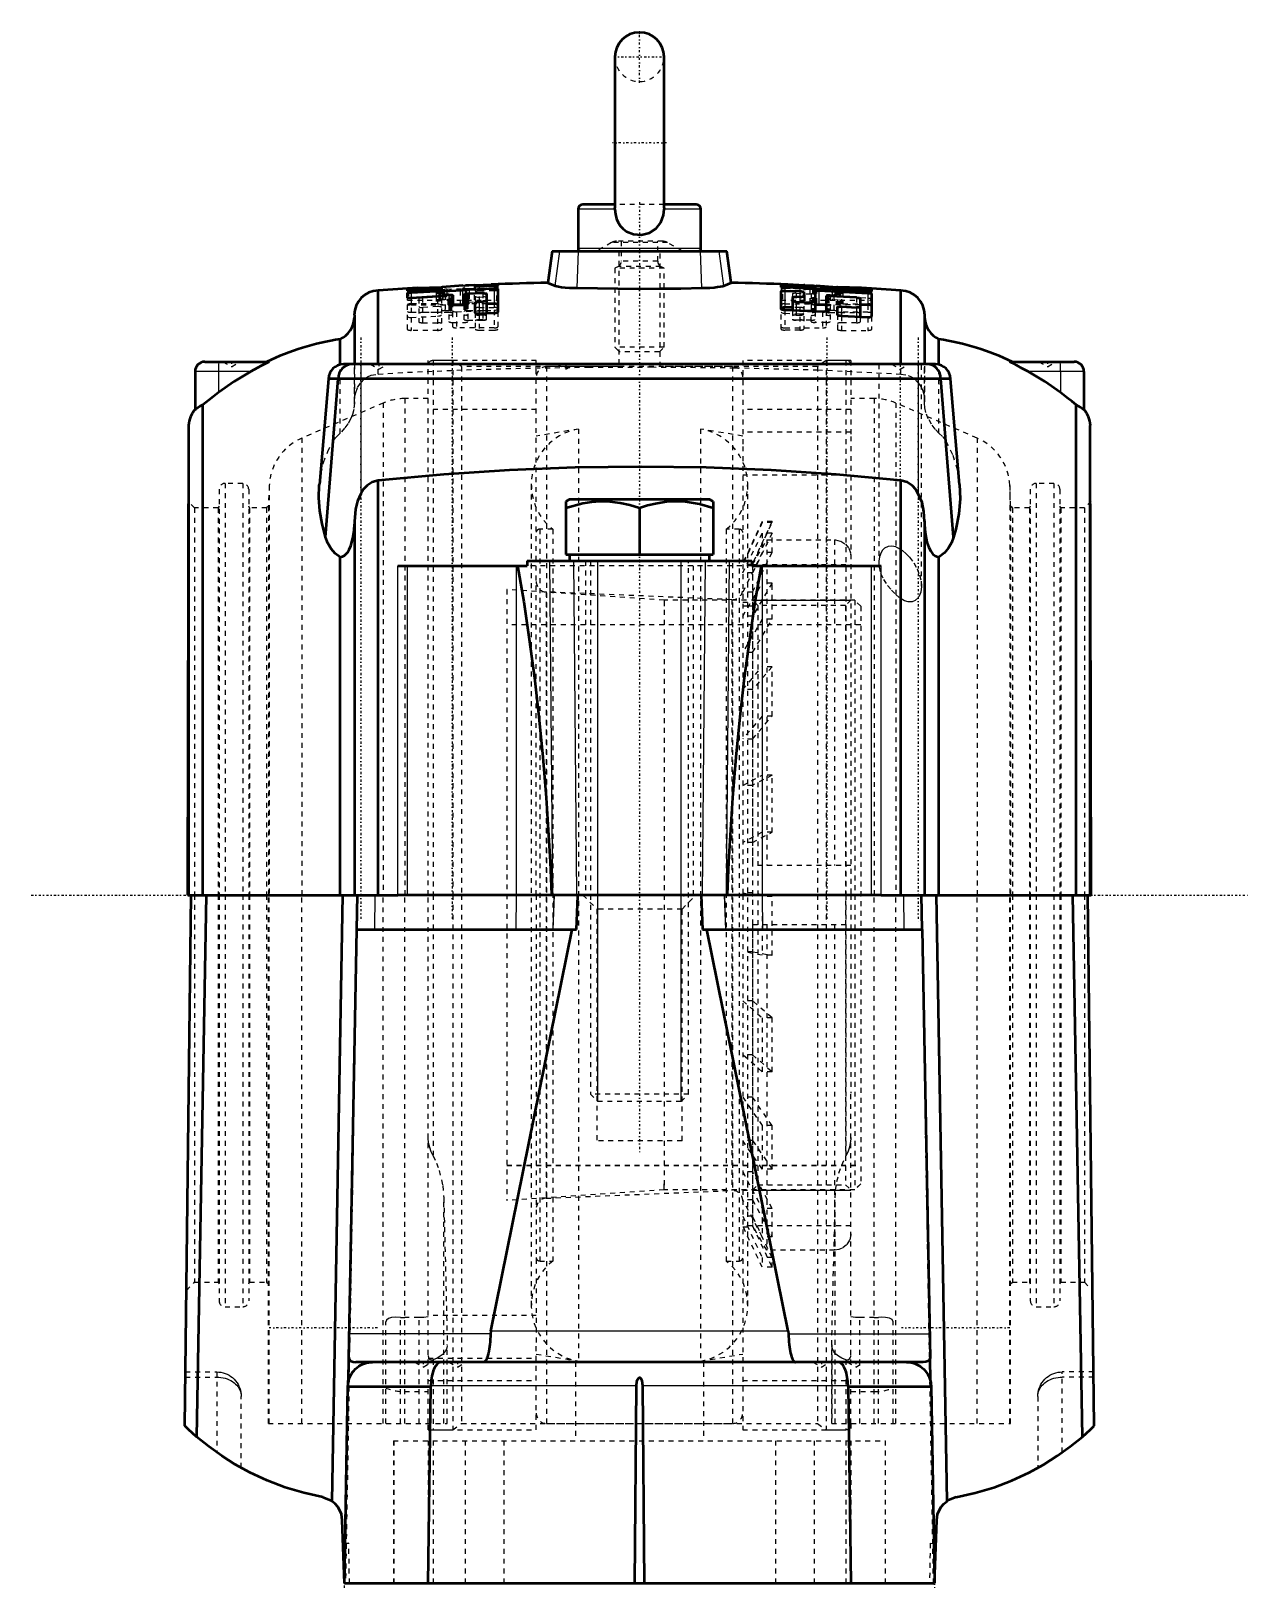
# Model space of a CAD drawing. Header units: millimetres. Extents: x -124 to 124, y -141 to 176.
import ezdxf

# ---------------------------------------------------------------- set-up
doc = ezdxf.new("R2010")
doc.units = ezdxf.units.MM
doc.linetypes.add('Center', pattern=[1.5, 0.45, -0.5, 0.05, -0.5])
doc.linetypes.add('Dashed', pattern=[2, 1, -1])
for name, color, linetype, lineweight in [('2d ConnectionPoints', 7, 'Continuous', 50), ('AM_0', 7, 'Continuous', 50), ('AM_4', 3, 'Continuous', 25), ('AM_5', 3, 'Continuous', 25), ('AM_7', 7, 'Center', 25), ('AM_9', 6, 'Dashed', 25)]:
    doc.layers.add(name, color=color, linetype=linetype, lineweight=lineweight)

# ---------------------------------------------------------------- blocks, each defined once
blk = doc.blocks.new('1_SKF_MBL_24_0_in_SKFSNL5246201224KH3024_0')
at = {"layer": 'AM_9'}
for p, q in [((24.96, 76), (21, 67.5)), ((24.96, 75.76), (21, 67.23)), ((21, 65.54), (24.96, 73.61)), ((26.96, 76), (23, 67.5)), ((23, 67.23), (26.96, 75.76)), ((26.96, 73.61), (23, 65.54)), ((26.96, 76), (24.96, 76)), ((24.96, 76), (24.96, 75.76)), ((26.96, 75.76), (24.96, 75.76)), ((26.96, 73.61), (24.96, 73.61)), ((24.96, 73.61), (24.96, 69.71)), ((26.96, 75.76), (26.96, 76)), ((26.96, 69.71), (26.96, 73.61)), ((24.96, 69.71), (21, 61.64)), ((23, 61.64), (26.96, 69.71)), ((26.96, 69.71), (24.96, 69.71)), ((23, 67.23), (21, 67.23)), ((23, 67.5), (23, 67.03)), ((23, 67), (23, -67.5)), ((23, 65.54), (21, 65.54)), ((21, 56.74), (24.96, 63.47)), ((26.96, 63.47), (23, 56.74)), ((26.96, 63.47), (24.96, 63.47)), ((24.96, 63.47), (24.96, 56.1)), ((26.96, 56.1), (26.96, 63.47)), ((23, 61.64), (21, 61.64)), ((21, 59.59), (23, 59.59)), ((23, 56.74), (21, 56.74)), ((24.96, 56.1), (21, 49.37)), ((23, 55), (21, 55)), ((23, 49.37), (26.96, 56.1)), ((26.96, 56.1), (24.96, 56.1)), ((23, 49.37), (21, 49.37)), ((21, 41.8), (24.96, 46.46)), ((26.96, 46.46), (23, 41.8)), ((26.96, 46.46), (24.96, 46.46)), ((24.96, 46.46), (24.96, 36.42)), ((26.96, 36.42), (26.96, 46.46)), ((23, 41.8), (21, 41.8)), ((24.96, 36.42), (21, 31.75)), ((23, 31.75), (26.96, 36.42)), ((26.96, 36.42), (24.96, 36.42)), ((23, 31.75), (21, 31.75)), ((21, 22.32), (24.96, 24.42)), ((23, 22.32), (21, 22.32)), ((26.96, 24.42), (23, 22.32)), ((26.96, 24.42), (24.96, 24.42)), ((24.96, 24.42), (24.96, 12.78)), ((26.96, 12.78), (26.96, 24.42)), ((24.96, 12.78), (21, 10.69)), ((23, 10.69), (26.96, 12.78)), ((26.96, 12.78), (24.96, 12.78)), ((23, 10.69), (21, 10.69)), ((23, 0.43), (21, 0.43)), ((21, 0.43), (24.96, -0.28)), ((26.96, -0.28), (23, 0.43)), ((26.96, -0.28), (24.96, -0.28)), ((24.96, -0.28), (24.96, -12.24)), ((26.96, -12.24), (26.96, -0.28)), ((23, -11.53), (21, -11.53)), ((24.96, -12.24), (21, -11.53)), ((23, -11.53), (26.96, -12.24)), ((26.96, -12.24), (24.96, -12.24)), ((23, -21.51), (21, -21.51)), ((21, -21.51), (24.96, -24.94)), ((26.96, -24.94), (23, -21.51)), ((26.96, -24.94), (24.96, -24.94)), ((24.96, -24.94), (24.96, -35.93)), ((26.96, -35.93), (26.96, -24.94)), ((23, -32.5), (21, -32.5)), ((24.96, -35.93), (21, -32.5)), ((23, -32.5), (26.96, -35.93)), ((26.96, -35.93), (24.96, -35.93)), ((23, -41.12), (21, -41.12)), ((21, -41.12), (24.96, -46.9)), ((26.96, -46.9), (23, -41.12)), ((26.96, -46.9), (24.96, -46.9)), ((24.96, -46.9), (24.96, -55.73)), ((26.96, -55.73), (26.96, -46.9)), ((23, -49.95), (21, -49.95)), ((24.96, -55.73), (21, -49.95)), ((23, -49.95), (26.96, -55.73)), ((21, -56.27), (24.96, -63.78)), ((23, -56.27), (21, -56.27)), ((26.96, -63.78), (23, -56.27)), ((26.96, -55.73), (24.96, -55.73)), ((21, -60), (23, -60)), ((23, -61.99), (21, -61.99)), ((24.96, -69.49), (21, -61.99)), ((23, -61.99), (26.96, -69.49)), ((21, -65.33), (24.96, -73.74)), ((23, -65.33), (21, -65.33)), ((26.96, -73.74), (23, -65.33)), ((24.96, -63.78), (24.96, -69.49)), ((26.96, -63.78), (24.96, -63.78)), ((26.96, -69.49), (26.96, -63.78)), ((22.95, -67.3), (21, -67.3)), ((24.96, -75.72), (21, -67.3)), ((21, -67.5), (23, -67.5)), ((23, -67.3), (26.96, -75.72)), ((26.96, -69.49), (24.96, -69.49)), ((26.96, -73.74), (24.96, -73.74)), ((24.96, -73.74), (24.96, -75.72)), ((26.96, -75.72), (24.96, -75.72)), ((26.96, -75.72), (26.96, -73.74))]:
    blk.add_line(p, q, dxfattribs=at)
blk = doc.blocks.new('2_SKF_KML_24_0_in_SKFSNL5246201224KH3024_0')
at = {"layer": 'AM_5'}
for p, q in [((23, 60), (43, 60)), ((23, -60), (43, -60))]:
    blk.add_line(p, q, dxfattribs=at)
at = {"layer": 'AM_9'}
for p, q in [((23.01, 67.25), (25.89, 72.25)), ((25.89, 72.25), (39.67, 72.25)), ((25.89, 72.25), (25.89, 6)), ((39.67, 72.25), (39.67, 6)), ((23, 67.25), (43, 67.25)), ((23, 67.25), (23, 61.71)), ((23, 61.64), (23, 5.79)), ((24.08, 58.92), (23, 60)), ((41.92, 58.92), (24.08, 58.92)), ((24.08, 58.92), (24.08, -58.92)), ((43, 60), (41.92, 58.92)), ((41.92, 58.92), (41.92, -58.92)), ((23.01, 6), (23, 5.79)), ((43, 6), (23.01, 6)), ((23, -5.79), (23.01, -6)), ((23, -5.79), (23, -67.25)), ((23.01, -6), (43, -6)), ((25.89, -6), (25.89, -72.25)), ((39.67, -6), (39.67, -72.25)), ((23, -60), (24.08, -58.92)), ((24.08, -58.92), (41.92, -58.92)), ((41.92, -58.92), (43, -60)), ((43, -67.25), (23, -67.25)), ((25.89, -72.25), (23.01, -67.25)), ((39.67, -72.25), (25.89, -72.25))]:
    blk.add_line(p, q, dxfattribs=at)
for points in [[(39.67, 72.25), (39.84, 72.25), (40.93, 72), (41.88, 71.41), (42.58, 70.54), (42.95, 69.48), (43, 68.91)], [(43, -68.91), (42.99, -69.13), (42.73, -70.22), (42.12, -71.17), (41.23, -71.86), (40.58, -72.12), (39.67, -72.25)]]:
    blk.add_lwpolyline(points, dxfattribs=at)
blk = doc.blocks.new('3_H_3024_sleeve_h_0_in_SKFSNL5246201224KH3024_0')
at = {"layer": 'AM_5'}
for p, q in [((5, 60), (5, 58.77)), ((23, 58.77), (21, 58.77)), ((5, -60), (5, -58.77))]:
    blk.add_line(p, q, dxfattribs=at)
at = {"layer": 'AM_9'}
for p, q in [((5, 60), (-27, 62.17)), ((-27, 62.17), (-27, -62.16)), ((43.77, 60), (5, 60)), ((5, 60), (5, -59.99)), ((45, 58.77), (43.77, 60)), ((43.77, 60), (43.77, -59.99)), ((45, 58.77), (45, -58.76)), ((21, 55), (-27, 55)), ((45, 55), (23, 55)), ((-27, -54.97), (45, -54.97)), ((-27, -54.99), (45, -54.99)), ((5, -59.96), (-27, -62.13)), ((5, -59.99), (-27, -62.16)), ((43.77, -59.96), (5, -59.96)), ((43.77, -59.99), (5, -59.99)), ((45, -58.74), (43.77, -59.96)), ((45, -58.76), (43.77, -59.99))]:
    blk.add_line(p, q, dxfattribs=at)
blk = doc.blocks.new('4_FRB_22_215_location_rng_1_0_in_SKFSNL5246201224KH3024_0')
at = {"layer": 'AM_9'}
for p, q in [((43, 108.75), (21, 108.75)), ((21, 108.75), (21, 91.28)), ((43, 108.75), (43, 93.31)), ((43, 98.75), (21, 98.75)), ((43, 94.18), (21, 94.18)), ((21, 85.52), (43, 85.52)), ((21, 0), (21, -108.75)), ((43, 0), (43, -40.32)), ((21, -98.75), (43, -98.75)), ((43, -107.5), (43, -108.75)), ((21, -108.75), (43, -108.75))]:
    blk.add_line(p, q, dxfattribs=at)
blk = doc.blocks.new('5_FRB_22_215_location_rng_2_0_in_SKFSNL5246201224KH3024_0')
at = {"layer": 'AM_9'}
for p, q in [((-43, 0), (-43, 108.75)), ((-21, 108.75), (-43, 108.75)), ((-21, 0), (-21, 108.75)), ((-21, 98.75), (-43, 98.75)), ((-21, -85.52), (-43, -85.52)), ((-21, -108.75), (-21, -91.28)), ((-43, -94.18), (-21, -94.18)), ((-43, -98.75), (-21, -98.75)), ((-43, -108.75), (-43, -107.5)), ((-43, -108.75), (-21, -108.75))]:
    blk.add_line(p, q, dxfattribs=at)
blk = doc.blocks.new('6_1224_KM_simple_0_in_SKFSNL5246201224KH3024_0')
at = {"layer": 'AM_9'}
for p, q in [((18.9, 107.5), (-18.9, 107.5)), ((-18.9, 107.5), (-18.9, -107.5)), ((18.9, 107.5), (18.9, -107.5)), ((-12.4, 94.81), (-21, 93.37)), ((-12.4, 94.81), (-12.4, -94.81)), ((21, 93.37), (12.4, 94.81)), ((12.4, 94.81), (12.4, -94.81)), ((21, 91.28), (21, 0)), ((-22.01, 83.46), (-22.01, -83.46)), ((22.01, -83.46), (22.01, 83.46)), ((-17.66, 74.45), (-20.3, 74.45)), ((-20.3, 74.45), (-20.3, -74.45)), ((-17.66, 74.45), (-17.66, -74.45)), ((20.3, 74.45), (17.66, 74.45)), ((17.66, 74.45), (17.66, -74.45)), ((20.3, 74.45), (20.3, -74.45)), ((18.81, 60.09), (-18.99, 61.67)), ((-18.99, 61.67), (-18.99, -61.67)), ((18.81, 60.09), (18.81, -60.09)), ((-21, 0), (-21, -91.28)), ((-18.99, -61.67), (18.81, -60.09)), ((-20.3, -74.45), (-17.66, -74.45)), ((17.66, -74.45), (20.3, -74.45)), ((-21, -93.37), (-12.4, -94.81)), ((12.4, -94.81), (21, -93.37)), ((-18.9, -107.5), (18.9, -107.5))]:
    blk.add_line(p, q, dxfattribs=at)
for centre, radius, start, end in [((-18.9, 105.4), 2.1, 90, 180), ((18.9, 105.4), 2.1, 360, 90), ((-10.5, 83.46), 11.51, 99.4996, 231.5166), ((10.5, 83.46), 11.51, 308.4834, 80.5004), ((-20.3, 73.75), 0.7, 90, 180), ((20.3, 73.75), 0.7, 0, 90), ((-18.9, 63.76), 2.1, 180, 267.6141), ((18.9, 62.19), 2.1, 267.6141, 0), ((18.9, -62.19), 2.1, 0, 92.3859), ((-18.9, -63.76), 2.1, 92.3859, 180), ((-10.5, -83.46), 11.51, 128.4834, 260.5004), ((-20.3, -73.75), 0.7, 180, 270), ((10.5, -83.46), 11.51, 279.4996, 51.5166), ((20.3, -73.75), 0.7, 270, 360), ((-18.9, -105.4), 2.1, 180, 270), ((18.9, -105.4), 2.1, 270, 0)]:
    blk.add_arc(centre, radius, start, end, dxfattribs=at)
blk = doc.blocks.new('7_M_10_ebolt_001_0_in_SKFSNL5246201224KH3024_0')
at = {"layer": 'AM_0'}
for p, q in [((-5, 170.5), (-5, 139.75)), ((5, 139.75), (5, 170.5)), ((-12.5, 139.5), (-12.5, 131.5)), ((-5, 140.5), (-11.5, 140.5)), ((-5, 139.5), (-5, 139.79)), ((11.5, 140.5), (5, 140.5)), ((5, 139.78), (5, 139.5)), ((12.5, 131.5), (12.5, 139.5))]:
    blk.add_line(p, q, dxfattribs=at)
blk.add_lwpolyline([(-5, 139.5), (-4.9, 138.52), (-4.65, 137.54), (-4.33, 136.8), (-3.88, 136.1), (-3.33, 135.52), (-2.66, 135.02), (-1.19, 134.43), (0.44, 134.31), (2.03, 134.7), (3.39, 135.57), (4.35, 136.83), (4.87, 138.34), (5, 139.5)], dxfattribs=at)
for centre, radius, start, end in [((0, 170.5), 5, 360, 180), ((-11.5, 139.5), 1, 90, 180), ((11.5, 139.5), 1, 0, 90), ((-12, 131.5), 0.5, 180, 270), ((12, 131.5), 0.5, 270, 0)]:
    blk.add_arc(centre, radius, start, end, dxfattribs=at)
at = {"layer": 'AM_4'}
for p, q in [((-5, 139.5), (-12.5, 139.5)), ((12.5, 139.5), (5, 139.5)), ((12.5, 131.5), (-12.5, 131.5))]:
    blk.add_line(p, q, dxfattribs=at)
at = {"layer": 'AM_7'}
for p, q in [((0, 165.25), (0, 175.75)), ((-5.25, 170.5), (5.25, 170.5)), ((5.5, 153), (-5.5, 153)), ((0, 140.97), (0, -52.5))]:
    blk.add_line(p, q, dxfattribs=at)
at = {"layer": 'AM_9'}
for p, q in [((5, 140.5), (-5, 140.5)), ((5, 139.5), (5, 139.78)), ((-5.7, 132.73), (-8.7, 131)), ((5.7, 132.73), (-5.7, 132.73)), ((4.7, 133), (-4.7, 133)), ((-3.7, 133), (-3.7, 128.94)), ((3.7, 128.94), (3.7, 133)), ((8.7, 131), (5.7, 132.73)), ((-4.3, 127.9), (-5, 127.5)), ((-5, 127.5), (-5, 111.45)), ((5, 127.5), (-5, 127.5)), ((4.3, 127.9), (-4.3, 127.9)), ((3.7, 128.94), (-3.7, 128.94)), ((5, 127.5), (4.3, 127.9)), ((5, 111.45), (5, 127.5)), ((-5, 111.45), (-4.05, 110.5)), ((5, 111.45), (-5, 111.45)), ((4.05, 110.5), (5, 111.45)), ((4.05, 110.5), (-4.05, 110.5))]:
    blk.add_line(p, q, dxfattribs=at)
for points in [[(-5, 139.79), (-5, 139.82), (-4.98, 140.11), (-4.95, 140.34), (-4.89, 140.47), (-4.85, 140.5)], [(4.85, 140.5), (4.88, 140.48), (4.94, 140.36), (4.98, 140.14), (5, 139.84), (5, 139.78)]]:
    blk.add_lwpolyline(points, dxfattribs=at)
for centre, radius, start, end in [((0, 170.5), 5, 180, 0), ((-4.7, 131), 2, 90, 120), ((4.7, 131), 2, 60, 90), ((-4.9, 128.94), 1.2, 300, 0), ((4.9, 128.94), 1.2, 180, 240)]:
    blk.add_arc(centre, radius, start, end, dxfattribs=at)
blk = doc.blocks.new('8_M_20x110_20x110_001_1_0_in_SKFSNL5246201224KH3024_0')
at = {"layer": 'AM_5'}
for p, q in [((-8.4665, -42), (-8.4665, 68)), ((8.4665, -42), (8.4665, 68))]:
    blk.add_line(p, q, dxfattribs=at)
blk = doc.blocks.new('9_M_20x110_20x110_001_2_0_in_SKFSNL5246201224KH3024_0')
at = {"layer": 'AM_0'}
for p, q in [((-14.25, 80.5), (-15.01, 80.06)), ((-15, 80.07), (-15, 69.25)), ((14.25, 80.5), (-14.25, 80.5)), ((15.01, 80.06), (14.25, 80.5)), ((15, 80.07), (15, 69.25)), ((0, 78.73), (0, 69.25)), ((-15, 69.25), (15, 69.25)), ((-14.25, 69.25), (-14.25, 68)), ((14.25, 68), (14.25, 69.25))]:
    blk.add_line(p, q, dxfattribs=at)
for points in [[(0, 78.73), (-1.95, 79.31), (-3.93, 79.75), (-5.98, 80.01), (-8.03, 80.06), (-9.78, 79.93), (-11.52, 79.66), (-15, 78.73)], [(15, 78.73), (12.21, 79.52), (9.33, 79.98), (7.42, 80.07), (5.51, 79.97), (3.56, 79.68), (1.64, 79.23), (0, 78.73)]]:
    blk.add_lwpolyline(points, dxfattribs=at)
at = {"layer": 'AM_5'}
for p, q in [((-8.47, -42), (-8.47, 68)), ((8.47, -42), (8.47, 68))]:
    blk.add_line(p, q, dxfattribs=at)
at = {"layer": 'AM_9'}
for p, q in [((-10, 68), (-10, -40.47)), ((10, -40.47), (10, 68)), ((-10, -40.47), (-8.47, -42)), ((10, -40.47), (-10, -40.47)), ((8.47, -42), (10, -40.47)), ((8.47, -42), (-8.47, -42))]:
    blk.add_line(p, q, dxfattribs=at)
blk = doc.blocks.new('10_SNL_524_620_CAP_0_in_SKFSNL5246201224KH3024_0')
at = {"layer": 'AM_0'}
for p, q in [((-17.74, 131), (-18.64, 124.57)), ((-17.74, 131), (17.74, 131)), ((18.64, 124.57), (17.74, 131)), ((-46.97, 123.39), (-45.19, 123.51)), ((-45.19, 123.51), (-40.3, 123.67)), ((-40.3, 123.65), (-40.3, 123.33)), ((-35.95, 123.98), (-40.11, 123.68)), ((-33.62, 124.07), (-35.41, 124)), ((-33.4, 124.06), (-30.2, 124.22)), ((-33.4, 123.82), (-33.4, 124.07)), ((-29.57, 123.92), (-32.63, 123.8)), ((-30.2, 124.22), (-29.06, 124.25)), ((-28.8, 124.26), (-28.8, 124)), ((-18.64, 124.57), (-17.14, 123.96)), ((28.8, 123.71), (28.8, 124.14)), ((29.57, 124.14), (35.7, 123.89)), ((34.62, 123.4), (29.57, 123.6)), ((35.7, 123.89), (30.2, 124.22)), ((33.62, 124.07), (35.41, 124)), ((35.7, 123.89), (35.7, 123.42)), ((35.95, 123.98), (40.11, 123.68)), ((40.3, 123.67), (40.3, 123.14)), ((40.3, 123.67), (46.42, 123.34)), ((45.19, 123.51), (40.3, 123.67)), ((-53.16, 108), (-53.16, 123.01)), ((-47.19, 122.95), (-47.19, 123.37)), ((-47.19, 121.55), (-47.19, 122.46)), ((-41.06, 123.22), (-46.42, 122.93)), ((-46.42, 122.59), (-41.38, 122.87)), ((-41.06, 121.75), (-46.42, 121.46)), ((-40.84, 122.87), (-40.52, 122.84)), ((-39.98, 122.84), (-36.02, 123.03)), ((-38.76, 122.12), (-39.53, 122.09)), ((-38.76, 120.08), (-38.76, 121.21)), ((-38.54, 121.33), (-38.22, 121.41)), ((-38, 122.03), (-38, 119.92)), ((-35.7, 122.13), (-35.7, 120.03)), ((-35.47, 123.08), (-35.16, 123.13)), ((-35.47, 121.53), (-35.16, 121.49)), ((-31.87, 122.42), (-34.93, 122.3)), ((-34.93, 121.38), (-34.93, 120.25)), ((-34.62, 123.18), (-29.57, 123.38)), ((-33.4, 118.44), (-33.4, 120.5)), ((-32.63, 120.71), (-31.87, 120.74)), ((-31.1, 122.32), (-31.1, 118.3)), ((-28.8, 123.32), (-28.8, 118.61)), ((28.8, 119.21), (28.8, 122.86)), ((29.57, 122.95), (32.63, 122.83)), ((31.1, 121.56), (31.1, 118.9)), ((32.63, 121.65), (31.87, 121.68)), ((31.87, 120.68), (34.93, 120.56)), ((33.4, 122.69), (33.4, 121.77)), ((35.47, 123.42), (35.16, 123.4)), ((35.7, 122.91), (35.7, 118.71)), ((39.21, 123.26), (36.02, 123.41)), ((36.46, 122.98), (46.42, 122.47)), ((38, 121.71), (38, 118.84)), ((44.13, 121.54), (38.76, 121.82)), ((40.07, 123.17), (39.75, 123.21)), ((46.42, 122.79), (40.61, 123.11)), ((44.89, 121.36), (44.89, 117.58)), ((47.19, 123.26), (47.19, 122.83)), ((47.19, 122.33), (47.19, 117.68)), ((53.16, 108), (53.16, 123.01)), ((-58, 118), (-58, 108)), ((-36.02, 120.1), (-38, 120.1)), ((-35.7, 120.03), (-38, 119.92)), ((-29.57, 118.36), (-32.63, 118.24)), ((-29.57, 120.28), (-31.1, 120.28)), ((31.1, 119.53), (29.57, 119.53)), ((37.23, 118.65), (29.57, 118.97)), ((38, 120.05), (36.46, 120.05)), ((40.3, 118.05), (40.3, 119.56)), ((41.06, 119.71), (44.13, 119.55)), ((46.42, 117.49), (41.06, 117.78)), ((46.42, 120.05), (44.89, 120.05)), ((58.01, 108), (58.01, 118)), ((-60.88, 107.93), (-60.88, 113.09)), ((60.88, 107.93), (60.88, 113.09)), ((-88.4, 108.5), (-75.38, 108.5)), ((60.24, 108), (-60.24, 108)), ((75.38, 108.5), (88.4, 108.5)), ((-90.4, 106.5), (-90.4, 98.72)), ((-63.24, 105), (-65.12, 83.52)), ((-63.9, 72.8), (-61.31, 105)), ((63.24, 105), (-63.24, 105)), ((63.9, 72.8), (61.31, 105)), ((65.12, 83.52), (63.24, 105)), ((90.4, 106.5), (90.4, 98.72)), ((-88.82, 0), (-88.82, 99.71)), ((88.82, 0), (88.82, 99.71)), ((-91.89, 0), (-91.7, 95.54)), ((-91.7, 0), (-91.7, 95.54)), ((91.89, 0), (91.7, 95.54)), ((91.7, 0), (91.7, 95.54)), ((-53.16, 0), (-53.16, 84.33)), ((53.16, 0), (53.16, 84.33)), ((-58, 76.06), (-58, 0)), ((58.01, 0), (58.01, 76.1)), ((-60.88, 0), (-60.88, 68.77)), ((-49.19, 67), (-22.83, 67)), ((-22.83, 68), (-22.83, 67)), ((-22.83, 68), (22.83, 68)), ((22.83, 68), (22.83, 67)), ((22.83, 67), (49.19, 67)), ((60.88, 0), (60.88, 68.77)), ((-91.89, 0), (-49.19, 0)), ((44.47, 0), (-44.47, 0)), ((49.19, 0), (91.89, 0))]:
    blk.add_line(p, q, dxfattribs=at)
for points in [[(-40.3, 123.65), (-40.25, 123.67), (-40.11, 123.68)], [(-33.62, 124.07), (-33.48, 124.07), (-33.41, 124.07), (-33.4, 124.07)], [(-32.63, 123.8), (-32.89, 123.79), (-33.11, 123.79), (-33.28, 123.8), (-33.38, 123.81), (-33.4, 123.82)], [(-28.8, 124), (-28.85, 123.98), (-28.97, 123.96), (-29.17, 123.94), (-29.4, 123.93), (-29.57, 123.92)], [(-29.06, 124.25), (-28.9, 124.26), (-28.82, 124.26), (-28.8, 124.26)], [(-17.14, 123.96), (-16.45, 123.79), (-15.84, 123.7), (-15.09, 123.62), (-14.23, 123.56), (-13.28, 123.51), (-12.66, 123.5)], [(12.66, 123.5), (14.32, 123.56), (15.16, 123.63), (15.89, 123.71), (16.48, 123.8), (16.92, 123.89), (17.14, 123.96)], [(17.14, 123.96), (17.96, 124.29), (18.46, 124.5), (18.64, 124.57), (18.64, 124.57)], [(28.8, 124.14), (28.85, 124.15), (28.97, 124.15), (29.16, 124.15), (29.4, 124.15), (29.57, 124.14)], [(29.57, 123.6), (29.32, 123.62), (29.09, 123.64), (28.92, 123.66), (28.82, 123.69), (28.8, 123.71)], [(33.62, 124.07), (33.48, 124.07), (33.41, 124.07), (33.4, 124.07)], [(40.3, 123.65), (40.25, 123.67), (40.11, 123.68)], [(-47.19, 123.37), (-47.15, 123.37), (-47.02, 123.39), (-46.97, 123.39)], [(-46.42, 122.93), (-46.68, 122.91), (-46.9, 122.91), (-47.07, 122.92), (-47.17, 122.93), (-47.19, 122.95)], [(-47.19, 122.46), (-47.18, 122.47), (-47.11, 122.5), (-46.96, 122.54), (-46.75, 122.57), (-46.5, 122.59), (-46.42, 122.59)], [(-46.42, 121.46), (-46.68, 121.45), (-46.9, 121.46), (-47.07, 121.49), (-47.17, 121.52), (-47.19, 121.55)], [(-41.38, 122.87), (-41.13, 122.87), (-40.9, 122.87), (-40.84, 122.87)], [(-40.3, 123.33), (-40.34, 123.3), (-40.46, 123.28), (-40.66, 123.25), (-40.9, 123.23), (-41.06, 123.22)], [(-40.3, 121.92), (-40.3, 121.92), (-40.35, 121.87), (-40.48, 121.82), (-40.68, 121.79), (-40.92, 121.76), (-41.06, 121.75)], [(-39.98, 122.84), (-40.23, 122.84), (-40.46, 122.84), (-40.52, 122.84)], [(-40.3, 121.92), (-40.29, 121.94), (-40.22, 121.98), (-40.07, 122.02), (-39.86, 122.06), (-39.61, 122.08), (-39.53, 122.09)], [(-38.76, 122.12), (-38.51, 122.13), (-38.28, 122.12), (-38.11, 122.09), (-38.02, 122.06), (-38, 122.03)], [(-38.76, 121.21), (-38.74, 121.25), (-38.64, 121.3), (-38.54, 121.33)], [(-38, 121.53), (-38.02, 121.49), (-38.12, 121.44), (-38.22, 121.41)], [(-35.47, 123.08), (-35.68, 123.05), (-35.93, 123.03), (-36.02, 123.03)], [(-35.7, 122.13), (-35.69, 122.15), (-35.62, 122.2), (-35.47, 122.24), (-35.26, 122.27), (-35.01, 122.29), (-34.93, 122.3)], [(-35.47, 121.53), (-35.62, 121.57), (-35.69, 121.62), (-35.7, 121.63)], [(-35.16, 123.13), (-34.95, 123.16), (-34.7, 123.18), (-34.62, 123.18)], [(-35.16, 121.49), (-35.01, 121.45), (-34.94, 121.4), (-34.93, 121.38)], [(-33.4, 120.5), (-33.4, 120.52), (-33.32, 120.58), (-33.17, 120.64), (-32.96, 120.68), (-32.72, 120.71), (-32.63, 120.71)], [(-31.87, 122.42), (-31.61, 122.43), (-31.39, 122.41), (-31.22, 122.39), (-31.12, 122.35), (-31.1, 122.32)], [(-31.1, 120.95), (-31.11, 120.93), (-31.18, 120.87), (-31.33, 120.81), (-31.54, 120.77), (-31.79, 120.75), (-31.87, 120.74)], [(-29.57, 123.38), (-29.32, 123.39), (-29.09, 123.38), (-28.92, 123.36), (-28.82, 123.34), (-28.8, 123.32)], [(-12.66, 123.5), (-8.57, 123.43), (-4.42, 123.38), (-0.12, 123.36), (4.19, 123.38), (8.44, 123.42), (12.66, 123.5)], [(28.8, 122.86), (28.81, 122.88), (28.88, 122.91), (29.03, 122.94), (29.24, 122.95), (29.49, 122.95), (29.57, 122.95)], [(31.1, 121.56), (31.11, 121.57), (31.18, 121.62), (31.33, 121.66), (31.54, 121.68), (31.79, 121.68), (31.87, 121.68)], [(31.87, 120.68), (31.61, 120.7), (31.39, 120.74), (31.22, 120.79), (31.12, 120.85), (31.1, 120.89)], [(32.63, 122.83), (32.89, 122.82), (33.11, 122.79), (33.28, 122.75), (33.38, 122.71), (33.4, 122.69)], [(33.4, 121.77), (33.4, 121.75), (33.32, 121.71), (33.17, 121.67), (32.96, 121.65), (32.72, 121.65), (32.63, 121.65)], [(35.16, 123.4), (34.95, 123.39), (34.7, 123.4), (34.62, 123.4)], [(35.7, 120.7), (35.69, 120.68), (35.62, 120.63), (35.47, 120.59), (35.26, 120.56), (35.01, 120.56), (34.93, 120.56)], [(35.47, 123.42), (35.68, 123.42), (35.93, 123.42), (36.02, 123.41)], [(35.7, 122.91), (35.7, 122.93), (35.77, 122.95), (35.92, 122.98), (36.13, 122.98), (36.38, 122.98), (36.46, 122.98)], [(38, 121.71), (38, 121.73), (38.07, 121.77), (38.22, 121.8), (38.43, 121.82), (38.68, 121.82), (38.76, 121.82)], [(39.21, 123.26), (39.47, 123.24), (39.69, 123.22), (39.75, 123.21)], [(40.61, 123.11), (40.36, 123.13), (40.13, 123.16), (40.07, 123.17)], [(44.13, 121.54), (44.38, 121.52), (44.6, 121.49), (44.77, 121.44), (44.87, 121.39), (44.89, 121.36)], [(46.42, 123.34), (46.68, 123.32), (46.9, 123.3), (47.07, 123.28), (47.17, 123.27), (47.19, 123.26)], [(47.19, 122.83), (47.15, 122.8), (47.02, 122.79), (46.83, 122.78), (46.59, 122.79), (46.42, 122.79)], [(46.42, 122.47), (46.68, 122.45), (46.9, 122.42), (47.07, 122.39), (47.17, 122.35), (47.19, 122.33)], [(-38, 119.92), (-38.25, 119.92), (-38.48, 119.94), (-38.65, 119.98), (-38.74, 120.04), (-38.76, 120.08)], [(-34.93, 120.25), (-34.94, 120.23), (-35.01, 120.16), (-35.16, 120.11), (-35.37, 120.06), (-35.62, 120.03), (-35.7, 120.03)], [(-32.63, 118.24), (-32.89, 118.24), (-33.11, 118.27), (-33.28, 118.32), (-33.38, 118.39), (-33.4, 118.44)], [(-28.8, 118.61), (-28.81, 118.59), (-28.88, 118.51), (-29.03, 118.44), (-29.24, 118.39), (-29.49, 118.36), (-29.57, 118.36)], [(29.57, 118.97), (29.32, 118.99), (29.09, 119.03), (28.92, 119.09), (28.82, 119.16), (28.8, 119.21)], [(38, 118.84), (37.99, 118.81), (37.92, 118.74), (37.77, 118.69), (37.56, 118.66), (37.31, 118.65), (37.23, 118.65)], [(40.3, 119.56), (40.3, 119.58), (40.37, 119.64), (40.52, 119.68), (40.73, 119.71), (40.98, 119.72), (41.06, 119.71)], [(41.06, 117.78), (40.81, 117.81), (40.58, 117.86), (40.41, 117.92), (40.31, 118), (40.3, 118.05)], [(44.89, 119.7), (44.89, 119.7), (44.85, 119.64), (44.72, 119.59), (44.53, 119.56), (44.29, 119.55), (44.13, 119.55)], [(47.19, 117.68), (47.19, 117.68), (47.14, 117.6), (47.01, 117.54), (46.81, 117.5), (46.57, 117.49), (46.42, 117.49)], [(-75.38, 108.5), (-75.39, 108.48), (-75.48, 108.42), (-75.72, 108.28), (-76.3, 107.98), (-76.97, 107.63), (-77.68, 107.25), (-79.07, 106.5)], [(79.07, 106.5), (77.87, 107.15), (76.7, 107.77), (76.18, 108.04), (75.6, 108.35), (75.44, 108.44), (75.38, 108.49), (75.38, 108.5)], [(-79.07, 106.5), (-82.43, 104.48), (-85.66, 102.21)], [(85.66, 102.21), (82.45, 104.47), (79.07, 106.5)], [(-85.66, 102.21), (-86.65, 101.45), (-87.62, 100.68), (-88.82, 99.71)], [(88.82, 99.71), (87.98, 100.39), (87.02, 101.15), (85.66, 102.21)], [(-88.82, 99.71), (-89.39, 99.43), (-89.85, 99.14), (-90.31, 98.78), (-90.4, 98.72)], [(90.4, 98.72), (90.35, 98.75), (90.2, 98.88), (89.64, 99.28), (88.82, 99.71)], [(53.16, 84.33), (39.98, 85.56), (26.77, 86.45), (13.54, 86.97), (0.31, 87.15), (-13.08, 86.99), (-26.46, 86.46), (-39.83, 85.58), (-53.16, 84.33)], [(-63.88, 72.81), (-64.56, 75.49), (-65.01, 78.14), (-65.2, 80.8), (-65.13, 83.42), (-65.12, 83.52)], [(-53.16, 84.33), (-54.38, 84.02), (-55.43, 83.31), (-56.13, 82.55), (-56.71, 81.64)], [(56.71, 81.64), (56.18, 82.48), (55.51, 83.24), (54.42, 84), (53.16, 84.33)], [(65.12, 83.52), (65.2, 80.63), (64.93, 77.57), (64.33, 74.47), (63.88, 72.81)], [(-56.71, 81.64), (-57.38, 80.13), (-57.8, 78.49), (-58, 75.98)], [(58, 75.98), (57.87, 78.06), (57.47, 79.88), (56.71, 81.64)], [(-60.88, 68.77), (-60.41, 68.86), (-59.98, 69.11), (-59.43, 69.69), (-59.04, 70.33), (-58.73, 71.03), (-58.29, 72.59), (-58.05, 74.23), (-58, 75.45)], [(58, 75.36), (58.1, 73.72), (58.47, 71.82), (58.88, 70.68), (59.23, 69.99), (59.7, 69.36), (60.15, 68.99), (60.66, 68.79), (60.88, 68.77)], [(-60.88, 68.77), (-61.89, 69.52), (-62.72, 70.43), (-63.41, 71.57), (-63.9, 72.8)], [(63.9, 72.8), (63.47, 71.69), (62.85, 70.62), (62.01, 69.63), (60.88, 68.77)], [(-24.8, 67), (-23.56, 59.64), (-22.42, 52.03), (-21.38, 44.21), (-20.47, 36.24), (-19.67, 28.08), (-18.99, 19.76), (-18.56, 13.29), (-18.2, 6.74), (-17.92, 0.14), (-17.92, 0)], [(17.92, 0), (17.92, 0.14), (18.2, 6.74), (18.56, 13.29), (18.99, 19.76), (19.67, 28.08), (20.47, 36.24), (21.38, 44.21), (22.42, 52.03), (23.56, 59.64), (24.8, 67)]]:
    blk.add_lwpolyline(points, dxfattribs=at)
for centre, radius, start, end in [((0, -670.88), 795.67, 93.25561, 93.83062), ((0, -670.88), 795.67, 91.34212, 92.17519), ((0, -670.88), 795.67, 87.82476, 88.65788), ((0, -670.88), 795.67, 86.16938, 86.74439), ((-53, 118), 5.01, 91.847, 180), ((53, 118), 5.01, 360, 88.153), ((-63.01, 117.62), 5.01, 295.2051, 357.44), ((63.01, 117.62), 5.01, 182.56, 244.7949), ((-52.37, 58.75), 55, 98.9011, 115.2482), ((52.37, 58.75), 55, 64.7519, 81.0989), ((-88.4, 106.5), 2, 90, 180), ((-60.24, 105), 3, 90, 180), ((60.24, 105), 3, 0, 90), ((88.4, 106.5), 2, 0, 90), ((-86.68, 95.39), 5.03, 137.7534, 178.2516), ((86.68, 95.39), 5.03, 1.7484, 42.2466)]:
    blk.add_arc(centre, radius, start, end, dxfattribs=at)
for centre, major_axis, ratio, start_param, end_param in [((-36.02, 120.28), (0.766, 0), 0.224951, 4.712389, 5.139468), ((-29.57, 120.1), (0.766, 0), 0.224951, 0, 1.570796), ((29.57, 119.36), (0.766, 0), 0.224951, 1.570796, 3.141593), ((36.46, 119.88), (0.766, 0), 0.224951, 1.570796, 3.141593), ((46.42, 119.88), (0.766, 0), 0.224951, 0, 1.570796), ((-58.55, 105), (0, -3), 0.920505, 3.141593, 4.712389), ((58.55, 105), (0, -3), 0.920505, 1.570796, 3.141593)]:
    blk.add_ellipse(centre, major_axis=major_axis, ratio=ratio, start_param=start_param, end_param=end_param, dxfattribs=at)
at = {"layer": 'AM_4'}
for p, q in [((-17.14, 123.96), (-16.19, 131)), ((-12.66, 123.5), (-12.4, 131)), ((12.66, 123.5), (12.4, 131)), ((17.14, 123.96), (16.19, 131)), ((-29.06, 124.25), (-29.06, 123.95)), ((29.57, 124.14), (29.57, 123.6)), ((40.11, 123.68), (40.11, 123.16)), ((-46.97, 123.39), (-46.97, 122.92)), ((-46.42, 122.59), (-46.42, 121.46)), ((-41.38, 122.87), (-41.38, 121.73)), ((-40.84, 122.87), (-40.84, 121.77)), ((-40.52, 122.84), (-40.52, 121.82)), ((-39.98, 122.84), (-39.98, 122.04)), ((-38.54, 121.33), (-38.54, 119.96)), ((-38.22, 121.41), (-38.22, 119.92)), ((-36.02, 123.03), (-36.02, 120.1)), ((-35.47, 123.08), (-35.47, 122.24)), ((-35.47, 121.53), (-35.47, 120.05)), ((-35.16, 123.13), (-35.16, 122.28)), ((-35.16, 121.49), (-35.16, 120.11)), ((-34.62, 123.18), (-34.62, 122.31)), ((-32.63, 120.71), (-32.63, 118.24)), ((-31.87, 120.74), (-31.87, 118.27)), ((-29.57, 123.38), (-29.57, 120.28)), ((29.57, 122.95), (29.57, 119.53)), ((31.87, 120.68), (31.87, 118.87)), ((32.63, 122.83), (32.63, 121.65)), ((34.93, 120.56), (34.93, 118.75)), ((36.46, 122.98), (36.46, 120.05)), ((46.42, 123.34), (46.42, 122.79)), ((46.42, 122.47), (46.42, 120.05)), ((41.06, 119.71), (41.06, 117.78)), ((44.13, 119.55), (44.13, 117.62)), ((-56.71, 108), (-56.71, 81.64)), ((56.71, 108), (56.71, 81.64)), ((-79.07, 106.5), (-90.4, 106.5)), ((-85.66, 106.5), (-85.66, 102.21)), ((90.4, 106.5), (79.07, 106.5)), ((85.66, 106.5), (85.66, 102.21)), ((-49.19, 0), (-49.19, 67)), ((-47.22, 0), (-47.22, 67)), ((-24.99, 0), (-24.99, 67)), ((-17.64, 0), (-18.25, 68)), ((-13.42, 68), (-12.81, 0)), ((12.81, 0), (13.42, 68)), ((18.25, 68), (17.64, 0)), ((24.99, 0), (24.99, 67)), ((47.22, 0), (47.22, 67)), ((49.19, 0), (49.19, 67))]:
    blk.add_line(p, q, dxfattribs=at)
for centre, start_param, end_param in [((-85.56, 106.5), 6.283185, 7.853982), ((85.56, 106.5), 4.712389, 6.283185)]:
    blk.add_ellipse(centre, major_axis=(0, 2), ratio=0.053063, start_param=start_param, end_param=end_param, dxfattribs=at)
at = {"layer": 'AM_7'}
for p, q in [((-56.71, 113.4), (-56.71, -5.4)), ((-38.09, 113.4), (-38.09, -5.4)), ((38.09, 113.4), (38.09, -5.4)), ((53, 111), (53, 45)), ((56.71, 113.4), (56.71, -5.4)), ((-83, 108.55), (-83, 107.44)), ((-53, 108.05), (-53, 106.94)), ((-15, 108.05), (-15, 106.94)), ((83, 108.55), (83, 107.44))]:
    blk.add_line(p, q, dxfattribs=at)
at = {"layer": 'AM_9'}
for p, q in [((-4.19, 131), (-4.19, 107.5)), ((4.19, 107.5), (4.19, 131)), ((-40.3, 123.67), (-46.42, 123.34)), ((-40.3, 123.67), (-40.3, 123.65)), ((-40.11, 123.68), (-40.11, 121)), ((-35.41, 124), (-35.95, 123.98)), ((-29.57, 124.14), (-35.7, 123.89)), ((-35.7, 123.89), (-33.4, 124.06)), ((-35.7, 123.99), (-35.7, 122.13)), ((-34.62, 123.4), (-29.57, 123.6)), ((-33.62, 124.07), (-33.62, 121)), ((-33.4, 123.82), (-33.4, 120.5)), ((-32.63, 123.8), (-32.63, 120.71)), ((-29.57, 124.14), (-29.57, 123.38)), ((-29.06, 123.95), (-29.06, 121)), ((-28.8, 124), (-28.8, 123.32)), ((28.8, 124.26), (28.8, 124.14)), ((28.8, 123.71), (28.8, 122.86)), ((29.06, 124.25), (29.06, 121)), ((30.2, 124.22), (29.06, 124.25)), ((29.57, 123.92), (32.63, 123.8)), ((29.57, 123.6), (29.57, 122.95)), ((32.63, 123.8), (32.63, 122.83)), ((33.4, 124.07), (33.4, 122.69)), ((33.62, 124.07), (33.62, 121)), ((35.41, 124), (35.95, 123.98)), ((35.7, 123.99), (35.7, 123.89)), ((46.97, 123.39), (45.19, 123.51)), ((-47.19, 122.95), (-47.19, 122.46)), ((-47.19, 115.05), (-47.19, 121.55)), ((-47.19, 121), (-28.8, 121)), ((-46.97, 122.92), (-46.97, 121)), ((-46.42, 123.34), (-46.42, 122.59)), ((-46.42, 122.79), (-40.61, 123.11)), ((-36.46, 122.98), (-46.42, 122.47)), ((-46.42, 121.46), (-46.42, 118.55)), ((-44.89, 121.36), (-44.89, 116.6)), ((-44.13, 121.54), (-38.76, 121.82)), ((-44.13, 121.54), (-44.13, 116.43)), ((-41.38, 121.73), (-41.38, 120.28)), ((-41.06, 123.22), (-41.06, 114.88)), ((-40.84, 121.77), (-40.84, 120.22)), ((-40.61, 123.11), (-40.61, 121)), ((-40.52, 121.82), (-40.52, 120.15)), ((-40.3, 123.33), (-40.3, 115.05)), ((-40.07, 123.17), (-39.75, 123.21)), ((-40.07, 123.17), (-40.07, 121)), ((-39.98, 122.04), (-39.98, 120.1)), ((-39.75, 123.21), (-39.75, 121)), ((-39.53, 122.09), (-39.53, 118.9)), ((-39.21, 123.26), (-36.02, 123.41)), ((-39.21, 123.26), (-39.21, 121)), ((-38.76, 122.12), (-38.76, 121.21)), ((-36.46, 122.98), (-36.46, 120.05)), ((-36.02, 123.41), (-36.02, 123.03)), ((-35.47, 123.42), (-35.47, 123.08)), ((-35.47, 123.42), (-35.16, 123.4)), ((-35.47, 122.24), (-35.47, 121.53)), ((-35.16, 123.4), (-35.16, 123.13)), ((-35.16, 122.28), (-35.16, 121.49)), ((-34.93, 122.3), (-34.93, 121.38)), ((-31.87, 120.68), (-34.93, 120.56)), ((-34.62, 123.4), (-34.62, 123.18)), ((-34.62, 122.31), (-34.62, 120.28)), ((-29.57, 122.95), (-32.63, 122.83)), ((-32.63, 121.65), (-31.87, 121.68)), ((-31.87, 122.42), (-31.87, 120.74)), ((28.8, 121), (47.19, 121)), ((34.62, 123.18), (29.57, 123.38)), ((31.1, 122.32), (31.1, 121.56)), ((31.87, 122.42), (31.87, 120.68)), ((31.87, 122.42), (34.93, 122.3)), ((32.63, 120.71), (31.87, 120.74)), ((32.63, 121.65), (32.63, 114.93)), ((33.4, 121.77), (33.4, 115.11)), ((34.62, 123.4), (34.62, 120.28)), ((34.93, 122.3), (34.93, 120.56)), ((35.16, 123.4), (35.16, 117.91)), ((35.47, 123.08), (35.16, 123.13)), ((35.47, 121.53), (35.16, 121.49)), ((35.47, 123.42), (35.47, 117.98)), ((35.7, 123.42), (35.7, 122.91)), ((36.02, 123.41), (36.02, 120.1)), ((39.98, 122.84), (36.02, 123.03)), ((38, 122.03), (38, 121.71)), ((38.22, 121.41), (38.22, 117.98)), ((38.54, 121.33), (38.22, 121.41)), ((38.54, 121.33), (38.54, 117.91)), ((38.76, 122.12), (38.76, 116.66)), ((38.76, 122.12), (39.53, 122.09)), ((39.21, 123.26), (39.21, 121)), ((39.53, 122.09), (39.53, 118.9)), ((39.75, 123.21), (39.75, 121)), ((39.98, 122.84), (39.98, 120.1)), ((40.07, 123.17), (40.07, 121)), ((40.11, 123.16), (40.11, 121)), ((40.3, 123.14), (40.3, 119.56)), ((40.84, 122.87), (40.52, 122.84)), ((40.52, 122.84), (40.52, 120.15)), ((40.61, 123.11), (40.61, 121)), ((40.84, 122.87), (40.84, 120.22)), ((41.06, 123.22), (41.06, 119.71)), ((41.06, 123.22), (46.42, 122.93)), ((41.06, 121.75), (46.42, 121.46)), ((41.38, 122.87), (41.38, 120.28)), ((46.42, 122.59), (41.38, 122.87)), ((44.13, 121.54), (44.13, 119.55)), ((46.42, 122.79), (46.42, 122.47)), ((46.97, 123.39), (46.97, 121)), ((47.19, 123.37), (47.19, 123.26)), ((47.19, 122.83), (47.19, 122.33)), ((-58, 117.71), (-58, 117.92)), ((-58, 100.31), (-58, 117.92)), ((-58, 100.07), (-58, 117.71)), ((-58, 99.96), (-58, 117.62)), ((-41.38, 120.28), (-46.42, 120.28)), ((-46.42, 120.05), (-36.46, 120.05)), ((-46.42, 118.55), (-41.06, 118.55)), ((-46.42, 117.49), (-41.06, 117.78)), ((-46.42, 117.49), (-46.42, 114.88)), ((-41.06, 119.71), (-44.13, 119.55)), ((-38.76, 118.5), (-44.13, 118.5)), ((-40.52, 120.15), (-40.84, 120.22)), ((-38, 120.1), (-39.98, 120.1)), ((-39.53, 118.9), (-38.76, 118.9)), ((-38.76, 120.08), (-38.76, 116.66)), ((-38.54, 119.96), (-38.54, 117.91)), ((-38.22, 117.98), (-38.54, 117.91)), ((-38.22, 119.92), (-38.22, 117.98)), ((-38, 115.57), (-38, 119.92)), ((-37.23, 118.65), (-29.57, 118.97)), ((-37.23, 118.65), (-37.23, 115.4)), ((-35.7, 120.03), (-35.7, 116.48)), ((-35.16, 120.22), (-35.47, 120.15)), ((-35.47, 120.05), (-35.47, 117.98)), ((-35.16, 117.91), (-35.47, 117.98)), ((-35.16, 120.11), (-35.16, 117.91)), ((-34.93, 120.25), (-34.93, 116.66)), ((-34.93, 118.9), (-31.87, 118.9)), ((-31.1, 120.28), (-34.62, 120.28)), ((-33.4, 118.44), (-33.4, 115.11)), ((-32.63, 119.53), (-29.57, 119.53)), ((-32.63, 118.24), (-32.63, 114.93)), ((-31.87, 117.98), (-32.63, 117.98)), ((-31.87, 118.27), (-31.87, 116.95)), ((-31.1, 117.12), (-31.1, 118.3)), ((-29.57, 120.28), (-29.57, 119.53)), ((-29.57, 118.97), (-29.57, 114.93)), ((-28.8, 118.61), (-28.8, 115.11)), ((28.8, 115.11), (28.8, 119.21)), ((29.57, 120.28), (34.62, 120.28)), ((29.57, 118.97), (29.57, 114.93)), ((29.57, 118.36), (32.63, 118.24)), ((32.63, 119.53), (31.1, 119.53)), ((31.1, 118.9), (31.1, 117.12)), ((34.93, 118.9), (31.87, 118.9)), ((31.87, 118.87), (31.87, 116.95)), ((31.87, 117.98), (32.63, 117.98)), ((34.93, 116.66), (34.93, 118.75)), ((35.16, 120.22), (35.47, 120.15)), ((35.16, 117.91), (35.47, 117.98)), ((35.7, 120.03), (38, 119.92)), ((35.7, 118.71), (35.7, 116.48)), ((36.02, 120.1), (39.98, 120.1)), ((37.23, 118.65), (37.23, 115.4)), ((44.89, 120.05), (38, 120.05)), ((38, 118.84), (38, 115.57)), ((38.22, 117.98), (38.54, 117.91)), ((39.53, 118.9), (38.76, 118.9)), ((38.76, 118.5), (44.13, 118.5)), ((40.3, 118.05), (40.3, 115.05)), ((40.52, 120.15), (40.84, 120.22)), ((46.42, 118.55), (41.06, 118.55)), ((41.06, 117.78), (41.06, 114.88)), ((41.38, 120.28), (46.42, 120.28)), ((44.13, 117.62), (44.13, 116.43)), ((44.89, 117.58), (44.89, 116.6)), ((46.42, 120.05), (46.42, 118.55)), ((46.42, 117.49), (46.42, 114.88)), ((47.19, 117.68), (47.19, 115.05)), ((58, 117.92), (58, 117.71)), ((58, 100.31), (58, 117.92)), ((58, 100.07), (58, 117.71)), ((58, 117.62), (58, 99.97)), ((-41.06, 114.88), (-46.42, 114.88)), ((-44.13, 116.43), (-41.06, 116.43)), ((-38, 116.48), (-35.7, 116.48)), ((-29.57, 115.4), (-37.23, 115.4)), ((-34.93, 116.95), (-31.87, 116.95)), ((-31.87, 117), (-32.63, 117)), ((-32.63, 114.93), (-29.57, 114.93)), ((29.57, 115.4), (37.23, 115.4)), ((32.63, 114.93), (29.57, 114.93)), ((31.87, 117), (32.63, 117)), ((34.93, 116.95), (31.87, 116.95)), ((38, 116.48), (35.7, 116.48)), ((44.13, 116.43), (41.06, 116.43)), ((41.06, 114.88), (46.42, 114.88)), ((-84.75, 108.5), (-83, 107.49)), ((-83, 107.49), (-81.25, 108.5)), ((-60.88, 93.94), (-60.88, 107.93)), ((-58, 108), (-58, 100.39)), ((-54.75, 108), (-53, 106.99)), ((-53.16, 106), (-53.16, 108)), ((-53, 106.99), (-51.25, 108)), ((-38, 108.75), (-42, 108.75)), ((-42, 108.75), (-42, 0)), ((-36.21, 107.5), (-38, 108.75)), ((-38, 108.75), (-38, 0)), ((-16.75, 108), (-15, 106.99)), ((-15, 106.99), (-13.25, 108)), ((38, 108.75), (36.21, 107.5)), ((42, 108.75), (38, 108.75)), ((38, 108.75), (38, 0)), ((42, 108.75), (42, 0)), ((48.65, 108), (48.65, 67.59)), ((51.25, 108), (53, 106.99)), ((53, 106.99), (54.75, 108)), ((53.16, 106), (53.16, 108)), ((57.35, 62.85), (57.35, 108)), ((58.01, 100.38), (58.01, 108)), ((60.88, 93.94), (60.88, 107.93)), ((81.25, 108.5), (83, 107.49)), ((83, 107.49), (84.75, 108.5)), ((-63.88, 72.81), (-61.29, 105)), ((-56.71, 104.22), (-55.93, 105)), ((-4.14, 107.5), (-36.21, 107.5)), ((-36.21, 107.5), (-36.21, 0)), ((36.21, 107.5), (4.19, 107.5)), ((36.21, 107.5), (36.21, 0)), ((55.93, 105), (56.71, 104.22)), ((63.88, 72.81), (61.29, 105)), ((-52.12, 100.1), (-68.67, 92.97)), ((-58, 100.31), (-58, 100.07)), ((-52.12, 100.1), (-52.12, 0)), ((-43, 101), (-47.76, 101)), ((-47.76, 101), (-47.76, 0)), ((47.76, 101), (43, 101)), ((47.76, 101), (47.76, 0)), ((68.67, 92.97), (52.12, 100.1)), ((52.12, 100.1), (52.12, 0)), ((58, 100.07), (58, 100.31)), ((-68.67, 92.97), (-68.67, 0)), ((43, 93.31), (43, 0)), ((68.67, 92.97), (68.67, 0)), ((-85.5, 82.55), (-85.5, 0)), ((-80.7, 83.75), (-84.3, 83.75)), ((-84.3, 83.75), (-84.3, 0)), ((-80.7, 83.75), (-80.7, 0)), ((-79.5, 82.55), (-79.5, 0)), ((-75.32, 83.32), (-75.5, 79.1)), ((-75.32, 83.32), (-75.32, 0)), ((75.5, 79.1), (75.32, 83.32)), ((75.32, 83.32), (75.32, 0)), ((79.5, 82.55), (79.5, 0)), ((84.3, 83.75), (80.7, 83.75)), ((80.7, 83.75), (80.7, 0)), ((84.3, 83.75), (84.3, 0)), ((85.5, 82.55), (85.5, 0)), ((-90.5, 78.75), (-91.89, 80.14)), ((91.89, 80.14), (90.5, 78.75)), ((-85.7, 78.75), (-90.5, 78.75)), ((-90.5, 78.75), (-90.5, 0)), ((-85.5, 79.1), (-85.7, 78.75)), ((-85.7, 78.75), (-85.7, 0)), ((-79.3, 78.75), (-79.5, 79.1)), ((-75.85, 78.75), (-79.3, 78.75)), ((-79.3, 78.75), (-79.3, 0)), ((-75.5, 79.1), (-75.85, 78.75)), ((-75.85, 78.75), (-75.85, 0)), ((-75.5, 79.1), (-75.5, 0)), ((75.85, 78.75), (75.5, 79.1)), ((75.5, 79.1), (75.5, 0)), ((79.3, 78.75), (75.85, 78.75)), ((75.85, 78.75), (75.85, 0)), ((79.5, 79.1), (79.3, 78.75)), ((79.3, 78.75), (79.3, 0)), ((85.7, 78.75), (85.5, 79.1)), ((90.5, 78.75), (85.7, 78.75)), ((85.7, 78.75), (85.7, 0)), ((90.5, 78.75), (90.5, 0)), ((-58, 0), (-58, 75.98)), ((-58, 0), (-58, 75.98)), ((-58, 75.45), (-58, 75.61)), ((-58, 0), (-58, 75.45)), ((58, 75.98), (58, 0)), ((58, 0), (58, 75.98)), ((58, 75.61), (58, 75.36)), ((58, 75.4), (58, 0)), ((-63.9, 72.8), (-63.88, 72.81)), ((63.9, 72.8), (63.88, 72.81)), ((22.83, 67), (-22.83, 67)), ((-11, 68), (-11, 0)), ((11, 0), (11, 68)), ((48.65, 67.59), (48.68, 67))]:
    blk.add_line(p, q, dxfattribs=at)
for points in [[(-28.8, 124.14), (-28.85, 124.15), (-28.97, 124.15), (-29.16, 124.15), (-29.4, 124.15), (-29.57, 124.14)], [(-29.57, 123.6), (-29.32, 123.62), (-29.09, 123.64), (-28.92, 123.66), (-28.82, 123.69), (-28.8, 123.71)], [(29.06, 124.25), (28.9, 124.26), (28.82, 124.26), (28.8, 124.26)], [(28.8, 124), (28.85, 123.98), (28.97, 123.96), (29.17, 123.94), (29.4, 123.93), (29.57, 123.92)], [(32.63, 123.8), (32.89, 123.79), (33.11, 123.79), (33.28, 123.8), (33.38, 123.81), (33.4, 123.82)], [(-46.42, 123.34), (-46.68, 123.32), (-46.9, 123.3), (-47.07, 123.28), (-47.17, 123.27), (-47.19, 123.26)], [(-47.19, 122.83), (-47.15, 122.8), (-47.02, 122.79), (-46.83, 122.78), (-46.59, 122.79), (-46.42, 122.79)], [(-46.42, 122.47), (-46.68, 122.45), (-46.9, 122.42), (-47.07, 122.39), (-47.17, 122.35), (-47.19, 122.33)], [(-44.13, 121.54), (-44.38, 121.52), (-44.6, 121.49), (-44.77, 121.44), (-44.87, 121.39), (-44.89, 121.36)], [(-40.61, 123.11), (-40.36, 123.13), (-40.29, 123.14)], [(-40.29, 123.14), (-40.13, 123.16), (-40.07, 123.17)], [(-39.21, 123.26), (-39.47, 123.24), (-39.69, 123.22), (-39.75, 123.21)], [(-38, 121.71), (-38, 121.73), (-38.07, 121.77), (-38.22, 121.8), (-38.43, 121.82), (-38.68, 121.82), (-38.76, 121.82)], [(-35.7, 122.91), (-35.7, 122.93), (-35.77, 122.95), (-35.92, 122.98), (-36.13, 122.98), (-36.38, 122.98), (-36.46, 122.98)], [(-35.7, 123.42), (-35.93, 123.42), (-36.02, 123.41)], [(-35.47, 123.42), (-35.68, 123.42), (-35.7, 123.42)], [(-35.7, 120.7), (-35.69, 120.68), (-35.62, 120.63), (-35.47, 120.59), (-35.26, 120.56), (-35.01, 120.56), (-34.93, 120.56)], [(-35.16, 123.4), (-34.95, 123.39), (-34.7, 123.4), (-34.62, 123.4)], [(-32.63, 122.83), (-32.89, 122.82), (-33.11, 122.79), (-33.28, 122.75), (-33.38, 122.71), (-33.4, 122.69)], [(-33.4, 121.77), (-33.4, 121.75), (-33.32, 121.71), (-33.17, 121.67), (-32.96, 121.65), (-32.72, 121.65), (-32.63, 121.65)], [(-31.1, 121.56), (-31.11, 121.57), (-31.18, 121.62), (-31.33, 121.66), (-31.54, 121.68), (-31.79, 121.68), (-31.87, 121.68)], [(-31.87, 120.68), (-31.61, 120.7), (-31.39, 120.74), (-31.22, 120.79), (-31.12, 120.85), (-31.1, 120.89)], [(-28.8, 122.86), (-28.81, 122.88), (-28.88, 122.91), (-29.03, 122.94), (-29.24, 122.95), (-29.49, 122.95), (-29.57, 122.95)], [(29.57, 123.38), (29.32, 123.39), (29.09, 123.38), (28.92, 123.36), (28.82, 123.34), (28.8, 123.32)], [(31.87, 122.42), (31.61, 122.43), (31.39, 122.41), (31.22, 122.39), (31.12, 122.35), (31.1, 122.32)], [(31.1, 120.95), (31.11, 120.93), (31.18, 120.87), (31.33, 120.81), (31.54, 120.77), (31.79, 120.75), (31.87, 120.74)], [(33.2, 120.63), (33.17, 120.64), (32.96, 120.68), (32.72, 120.71), (32.63, 120.71)], [(33.4, 120.5), (33.4, 120.52), (33.32, 120.58), (33.2, 120.63)], [(35.16, 123.13), (34.95, 123.16), (34.7, 123.18), (34.62, 123.18)], [(35.7, 122.13), (35.69, 122.15), (35.62, 122.2), (35.47, 122.24), (35.26, 122.27), (35.01, 122.29), (34.93, 122.3)], [(35.16, 121.49), (35.01, 121.45), (34.94, 121.4), (34.93, 121.38)], [(35.47, 123.08), (35.68, 123.05), (35.93, 123.03), (36.02, 123.03)], [(35.47, 121.53), (35.62, 121.57), (35.69, 121.62), (35.7, 121.63)], [(38.76, 122.12), (38.51, 122.13), (38.28, 122.12), (38.11, 122.09), (38.02, 122.06), (38, 122.03)], [(38, 121.53), (38.02, 121.49), (38.12, 121.44), (38.22, 121.41)], [(38.76, 121.21), (38.74, 121.25), (38.64, 121.3), (38.54, 121.33)], [(40.3, 121.92), (40.29, 121.94), (40.22, 121.98), (40.07, 122.02), (39.86, 122.06), (39.61, 122.08), (39.53, 122.09)], [(39.98, 122.84), (40.23, 122.84), (40.46, 122.84), (40.52, 122.84)], [(40.3, 123.33), (40.34, 123.3), (40.46, 123.28), (40.66, 123.25), (40.9, 123.23), (41.06, 123.22)], [(40.3, 121.92), (40.3, 121.92), (40.35, 121.87), (40.48, 121.82), (40.68, 121.79), (40.92, 121.76), (41.06, 121.75)], [(41.38, 122.87), (41.13, 122.87), (40.9, 122.87), (40.84, 122.87)], [(46.42, 122.93), (46.68, 122.91), (46.9, 122.91), (47.07, 122.92), (47.17, 122.93), (47.19, 122.95)], [(47.19, 122.46), (47.18, 122.47), (47.11, 122.5), (46.96, 122.54), (46.75, 122.57), (46.5, 122.59), (46.42, 122.59)], [(46.42, 121.46), (46.68, 121.45), (46.9, 121.46), (47.07, 121.49), (47.17, 121.52), (47.19, 121.55)], [(47.19, 123.37), (47.15, 123.37), (47.02, 123.39), (46.97, 123.39)], [(-47.19, 117.68), (-47.19, 117.68), (-47.14, 117.6), (-47.01, 117.54), (-46.81, 117.5), (-46.57, 117.49), (-46.42, 117.49)], [(-44.89, 119.7), (-44.89, 119.7), (-44.85, 119.64), (-44.72, 119.59), (-44.53, 119.56), (-44.29, 119.55), (-44.13, 119.55)], [(-40.3, 119.56), (-40.3, 119.58), (-40.37, 119.64), (-40.52, 119.68), (-40.73, 119.71), (-40.98, 119.72), (-41.06, 119.71)], [(-41.06, 117.78), (-40.81, 117.81), (-40.58, 117.86), (-40.41, 117.92), (-40.31, 118), (-40.3, 118.05)], [(-38, 118.84), (-37.99, 118.81), (-37.92, 118.74), (-37.77, 118.69), (-37.56, 118.66), (-37.31, 118.65), (-37.23, 118.65)], [(-29.57, 118.97), (-29.32, 118.99), (-29.09, 119.03), (-28.92, 119.09), (-28.82, 119.16), (-28.8, 119.21)], [(28.8, 118.61), (28.81, 118.59), (28.88, 118.51), (29.03, 118.44), (29.24, 118.39), (29.49, 118.36), (29.57, 118.36)], [(32.63, 118.24), (32.89, 118.24), (33.11, 118.27), (33.28, 118.32), (33.38, 118.39), (33.4, 118.44)], [(34.93, 120.25), (34.94, 120.23), (35.01, 120.16), (35.16, 120.11), (35.37, 120.06), (35.62, 120.03), (35.7, 120.03)], [(38, 119.92), (38.25, 119.92), (38.48, 119.94), (38.65, 119.98), (38.74, 120.04), (38.76, 120.08)], [(-58.53, 108), (-59.4, 107.85), (-60.21, 107.38), (-60.84, 106.64), (-61.21, 105.71), (-61.29, 105)], [(58.53, 108), (59.4, 107.85), (60.21, 107.38), (60.84, 106.64), (61.21, 105.71), (61.29, 105)], [(-55.93, 105), (-55.31, 105.43), (-54.6, 105.74), (-53.16, 106)], [(-53.16, 106), (-47.17, 106.35), (-35.18, 106.87), (-23.19, 107.2), (-10.4, 107.39), (2.4, 107.43), (19.33, 107.28), (36.25, 106.85), (53.16, 106)], [(53.16, 106), (54.65, 105.72), (55.31, 105.43), (55.93, 105)], [(-58, 100.31), (-58, 100.32), (-57.94, 101.29), (-57.73, 102.26), (-57.33, 103.27), (-56.71, 104.22)], [(56.71, 104.22), (57.24, 103.44), (57.64, 102.55), (57.88, 101.64), (58, 100.68), (58, 100.31)], [(-58, 100.07), (-58.12, 98.76), (-58.39, 97.76), (-58.79, 96.82), (-59.35, 95.85), (-60, 94.97), (-60.88, 93.94)], [(60.88, 93.94), (60.13, 94.8), (59.39, 95.79), (58.75, 96.9), (58.27, 98.14), (58.06, 99.09), (58, 100.07)], [(-65.12, 83.52), (-64.82, 85.73), (-64.26, 87.98), (-63.43, 90.21), (-62.31, 92.34)], [(-62.33, 92.35), (-61.85, 93), (-61.25, 93.63), (-60.88, 93.94)], [(60.88, 93.94), (61.67, 93.2), (62.3, 92.39), (62.33, 92.35)], [(62.31, 92.34), (63.74, 89.47), (64.68, 86.4), (65.12, 83.55), (65.12, 83.52)], [(52.12, 70.82), (51.33, 71.01), (50.58, 70.93), (49.87, 70.56), (49.45, 70.15), (49.14, 69.68), (48.81, 68.84), (48.66, 67.94), (48.65, 67.59)], [(52.12, 70.82), (52.81, 70.49), (53.47, 70.07), (54.25, 69.42), (54.95, 68.71), (55.81, 67.57), (56.48, 66.38), (56.98, 65.12), (57.27, 63.86), (57.35, 62.84)], [(48.68, 67), (48.72, 66.71), (49.05, 65.46), (49.63, 64.21), (50.45, 62.99), (51.24, 62.05), (52.12, 61.14)], [(57.35, 62.84), (57.35, 62.71), (57.21, 61.61), (56.75, 60.53), (56.1, 59.9), (55.44, 59.65), (54.63, 59.65), (53.88, 59.89), (52.83, 60.52), (52.12, 61.14)]]:
    blk.add_lwpolyline(points, dxfattribs=at)
for centre, radius, start, end in [((-53, 118), 5.01, 180, 180.9706), ((-63.01, 117.62), 5.01, 357.44, 0.9706), ((53, 118), 5.01, 359.0294, 360), ((63.01, 117.62), 5.01, 179.0294, 182.56), ((-42, 107.75), 1, 90, 180), ((42, 107.75), 1, 0, 90), ((-47.76, 89.98), 11.02, 90, 113.3071), ((47.76, 89.98), 11.02, 66.6929, 90), ((-64.31, 82.85), 11.02, 113.3071, 177.5572), ((64.31, 82.85), 11.02, 2.4428, 66.6929), ((-84.3, 82.55), 1.2, 90, 180), ((-80.7, 82.55), 1.2, 360, 90), ((80.7, 82.55), 1.2, 90, 180), ((84.3, 82.55), 1.2, 360, 90)]:
    blk.add_arc(centre, radius, start, end, dxfattribs=at)
for centre, start_param, end_param in [((-46.42, 120.1), 1.570796, 3.141593), ((-46.42, 119.88), 1.570796, 3.141593), ((-46.42, 118.72), 3.141593, 4.712389), ((-44.13, 118.33), 1.570796, 3.141593), ((-41.38, 120.1), 0.785398, 1.570796), ((-41.06, 118.72), 4.712389, 6.283185), ((-39.98, 120.28), 3.926991, 4.712389), ((-39.53, 118.72), 1.570796, 3.141593), ((-38.76, 118.72), 6.283185, 7.853982), ((-38.76, 118.33), 0, 1.570796), ((-38, 117.79), 2.356194, 3.141593), ((-38.76, 118.11), 5.497787, 6.283185), ((-36.46, 119.88), 0, 1.570796), ((-36.02, 120.28), -1.143718, -0.785398), ((-34.93, 118.72), 1.570796, 3.141593), ((-34.93, 118.11), 3.141593, 3.926991), ((-34.62, 120.1), -4.28531, -3.926991), ((-35.7, 117.79), 0, 0.785398), ((-34.62, 120.1), 1.570796, 1.997875), ((-32.63, 119.36), 1.570796, 3.141593), ((-32.63, 118.15), 3.141593, 4.712389), ((-31.87, 118.72), 6.283185, 7.853982), ((-31.87, 117.81), 0, 1.570796), ((-31.87, 117.17), 4.712389, 6.283185), ((-29.57, 119.36), 0, 1.570796), ((29.57, 120.1), 1.570796, 3.141593), ((31.87, 118.72), 1.95315, 3.141593), ((31.87, 117.81), 1.570796, 3.141593), ((31.87, 117.17), 3.141593, 4.712389), ((31.87, 118.72), 1.570796, 1.95315), ((32.63, 119.36), 6.283185, 7.853982), ((32.63, 118.15), 4.712389, 6.283185), ((34.62, 120.1), 0.785398, 1.570796), ((34.93, 118.72), 0, 1.570796), ((35.7, 117.79), 2.356194, 3.141593), ((36.02, 120.28), 3.926991, 4.712389), ((34.93, 118.11), 5.497787, 6.283185), ((38.76, 118.72), 1.570796, 3.141593), ((38.76, 118.33), 1.570796, 3.141593), ((38.76, 118.11), 3.141593, 3.926991), ((38, 117.79), 0, 0.785398), ((39.53, 118.72), 6.283185, 7.853982), ((39.98, 120.28), 4.712389, 5.497787), ((41.06, 118.72), 3.141593, 4.712389), ((41.38, 120.1), 1.570796, 2.356194), ((44.13, 118.33), 0, 1.570796), ((46.42, 120.1), 0, 1.570796), ((46.42, 118.72), 4.712389, 6.283185), ((-46.42, 115.05), 3.141593, 4.712389), ((-44.13, 116.6), 3.141593, 4.712389), ((-41.06, 116.26), 0, 1.570796), ((-41.06, 115.05), 4.712389, 6.283185), ((-38, 116.66), 3.141593, 4.712389), ((-37.23, 115.57), 3.141593, 4.712389), ((-34.93, 117.12), 3.141593, 4.712389), ((-35.7, 116.66), 4.712389, 6.283185), ((-32.63, 116.83), 1.570796, 3.141593), ((-32.63, 115.11), 3.141593, 4.712389), ((-31.87, 117.12), 4.712389, 6.283185), ((-29.57, 115.57), 4.712389, 6.283185), ((-29.57, 115.11), 4.712389, 6.283185), ((29.57, 115.57), 3.141593, 4.712389), ((29.57, 115.11), 3.141593, 4.712389), ((31.87, 117.12), 3.141593, 4.712389), ((32.63, 116.83), 0, 1.570796), ((32.63, 115.11), 4.712389, 6.283185), ((34.93, 117.12), 4.712389, 6.283185), ((35.7, 116.66), 3.141593, 4.712389), ((37.23, 115.57), 4.712389, 6.283185), ((38, 116.66), 4.712389, 6.283185), ((41.06, 116.26), 1.570796, 3.141593), ((41.06, 115.05), 3.141593, 4.712389), ((44.13, 116.6), 4.712389, 6.283185), ((46.42, 115.05), 4.712389, 6.283185)]:
    blk.add_ellipse(centre, major_axis=(0.766, 0), ratio=0.224951, start_param=start_param, end_param=end_param, dxfattribs=at)
blk = doc.blocks.new('11_SNL_524_620_BASE_0_in_SKFSNL5246201224KH3024_0')
at = {"layer": 'AM_0'}
for p, q in [((-92.5, -108), (-91.22, 0)), ((-91.22, 0), (-91.22, -0.06)), ((-88.15, 0), (-90.08, -110.2)), ((-60.39, 0), (-62.55, -123.29)), ((-57.49, -6.99), (-57.37, 0)), ((-12.55, -0.13), (-12.54, 0)), ((49.17, 0), (44.47, 0)), ((57.49, -6.99), (57.37, 0)), ((62.55, -123.29), (60.39, 0)), ((90.08, -110.2), (88.15, 0)), ((92.5, -108), (91.22, 0)), ((91.22, -0.06), (91.22, 0)), ((-44.47, 0), (-49.17, 0)), ((-12.79, -6.99), (-12.55, -0.13)), ((-59.1, -94.2), (-57.51, -6.99)), ((-57.51, -6.99), (-12.79, -6.99)), ((-30.25, -88.72), (-13.72, -6.99)), ((12.79, -6.99), (57.51, -6.99)), ((30.25, -88.72), (13.72, -6.99)), ((57.51, -6.99), (59.1, -94.2)), ((-30.25, -88.72), (-30.31, -89.24)), ((30.25, -88.72), (30.31, -89.24)), ((57.71, -95), (-57.71, -95)), ((-60, -140), (-59.3, -99.91)), ((-59.3, -100), (-42.42, -100)), ((-43, -140), (-42.42, -100)), ((-42.42, -99.83), (-42.42, -100)), ((-0.71, -99.83), (-1, -140)), ((1, -140), (0.71, -99.83)), ((42.42, -100), (42.42, -99.83)), ((42.42, -100), (59.3, -100)), ((42.42, -100), (43, -140)), ((59.3, -99.91), (60, -140)), ((-60, -140), (-60.45, -127.13)), ((60, -140), (60.45, -127.13)), ((-60, -140), (60, -140))]:
    blk.add_line(p, q, dxfattribs=at)
for points in [[(12.54, 0), (12.69, -3.49), (12.79, -6.99)], [(-30.31, -89.24), (-30.33, -89.8), (-30.36, -90.35), (-30.4, -90.88), (-30.45, -91.4), (-30.51, -91.9), (-30.58, -92.37), (-30.66, -92.81), (-30.74, -93.21), (-30.84, -93.59), (-30.93, -93.92), (-31.04, -94.21), (-31.15, -94.46), (-31.27, -94.66), (-31.38, -94.82), (-31.5, -94.93), (-31.63, -94.99), (-31.71, -95)], [(30.31, -89.24), (30.33, -89.8), (30.36, -90.35), (30.4, -90.88), (30.45, -91.4), (30.51, -91.9), (30.58, -92.37), (30.66, -92.81), (30.74, -93.21), (30.84, -93.59), (30.93, -93.92), (31.04, -94.21), (31.15, -94.46), (31.27, -94.66), (31.38, -94.82), (31.5, -94.93), (31.63, -94.99), (31.71, -95)], [(-59.3, -99.91), (-59.27, -99.48), (-59.21, -99.05), (-59.11, -98.62), (-58.97, -98.21), (-58.8, -97.81), (-58.59, -97.42), (-58.35, -97.06), (-58.07, -96.72), (-57.77, -96.4), (-57.45, -96.11), (-57.1, -95.85), (-56.73, -95.63), (-56.33, -95.43), (-55.93, -95.27), (-55.51, -95.15), (-55.08, -95.06), (-54.65, -95.01), (-54.3, -95)], [(-59.28, -99.52), (-59.25, -99.13), (-59.21, -98.25), (-59.18, -97.22), (-59.14, -95.93), (-59.1, -94.2)], [(-59.1, -94.2), (-58.91, -94.58), (-58.62, -94.83), (-58.22, -94.96), (-57.71, -95)], [(-40.35, -95), (-40.53, -95.02), (-40.71, -95.08), (-40.89, -95.17), (-41.06, -95.3), (-41.23, -95.47), (-41.39, -95.67), (-41.54, -95.9), (-41.69, -96.17), (-41.82, -96.46), (-41.94, -96.79), (-42.05, -97.13), (-42.15, -97.5), (-42.23, -97.89), (-42.3, -98.29), (-42.35, -98.71), (-42.39, -99.13), (-42.42, -99.56), (-42.42, -99.83)], [(42.42, -99.83), (42.41, -99.39), (42.38, -98.96), (42.33, -98.54), (42.27, -98.13), (42.2, -97.73), (42.11, -97.35), (42.01, -96.99), (41.89, -96.65), (41.77, -96.34), (41.63, -96.06), (41.48, -95.81), (41.33, -95.59), (41.16, -95.4), (40.99, -95.24), (40.82, -95.13), (40.64, -95.05), (40.46, -95.01), (40.35, -95)], [(54.3, -95), (54.74, -95.02), (55.17, -95.08), (55.6, -95.17), (56.01, -95.3), (56.41, -95.47), (56.8, -95.67), (57.17, -95.9), (57.51, -96.17), (57.84, -96.46), (58.13, -96.79), (58.4, -97.13), (58.63, -97.5), (58.83, -97.89), (59, -98.29), (59.13, -98.71), (59.23, -99.13), (59.28, -99.56), (59.3, -99.91)], [(59.1, -94.2), (58.91, -94.58), (58.62, -94.83), (58.22, -94.96), (57.71, -95)], [(59.28, -99.52), (59.25, -99.13), (59.21, -98.25), (59.18, -97.22), (59.14, -95.93), (59.1, -94.2)], [(0.71, -99.83), (0.57, -98.83), (0.36, -98.41), (0.21, -98.28), (0.09, -98.23), (-0.04, -98.22), (-0.15, -98.25), (-0.28, -98.33), (-0.44, -98.53), (-0.61, -98.98), (-0.71, -99.83)], [(-90.08, -110.2), (-90.94, -109.45), (-91.72, -108.74), (-92.5, -108)], [(-64.42, -122.51), (-68.31, -121.63), (-72.05, -120.5), (-75.77, -119.08), (-79.29, -117.43), (-82.22, -115.83), (-84.97, -114.09), (-87.61, -112.2), (-90.08, -110.2)], [(64.42, -122.51), (68.31, -121.63), (72.05, -120.5), (75.77, -119.08), (79.29, -117.43), (82.22, -115.83), (84.97, -114.09), (87.61, -112.2), (90.08, -110.2)], [(90.08, -110.2), (90.94, -109.45), (91.72, -108.74), (92.5, -108)], [(-64.42, -122.51), (-62.87, -123.09), (-62.55, -123.29)], [(-60.45, -127.13), (-60.64, -125.95), (-60.94, -125.17), (-61.37, -124.45), (-61.89, -123.84), (-62.55, -123.29)], [(60.45, -127.13), (60.64, -125.95), (60.94, -125.17), (61.37, -124.45), (61.89, -123.84), (62.55, -123.29)], [(64.42, -122.51), (62.87, -123.09), (62.55, -123.29)]]:
    blk.add_lwpolyline(points, dxfattribs=at)
at = {"layer": 'AM_4'}
for p, q in [((-53.81, -6.99), (-53.76, 0)), ((-25.08, -6.99), (-25.02, 0)), ((-17.58, -6.99), (-17.34, 0)), ((-17.56, -6.99), (-17.32, 0)), ((17.56, -6.99), (17.32, 0)), ((17.58, -6.99), (17.34, 0)), ((25.08, -6.99), (25.02, 0)), ((53.81, -6.99), (53.76, 0)), ((-30.31, -89.24), (-58.98, -89.24)), ((30.25, -88.72), (-30.25, -88.72)), ((30.31, -89.24), (58.98, -89.24)), ((-0.71, -99.83), (-42.42, -99.83)), ((42.42, -99.83), (0.71, -99.83))]:
    blk.add_line(p, q, dxfattribs=at)
at = {"layer": 'AM_7'}
for p, q in [((-123.75, 0), (123.75, 0)), ((-53.3, -88), (-75.3, -88)), ((75.3, -88), (53.3, -88)), ((-44, -94.95), (-44, -96.06)), ((-37, -94.95), (-37, -96.06)), ((37, -94.95), (37, -96.06)), ((44, -94.95), (44, -96.06)), ((-59.98, -140.93), (-60.15, -131.46)), ((60.15, -131.46), (59.98, -140.93))]:
    blk.add_line(p, q, dxfattribs=at)
at = {"layer": 'AM_9'}
for p, q in [((-91.22, 0), (-91.22, -0.06)), ((-90.5, 0), (-90.5, -78.75)), ((-85.7, 0), (-85.7, -78.75)), ((-85.5, 0), (-85.5, -82.55)), ((-84.3, 0), (-84.3, -83.75)), ((-80.7, 0), (-80.7, -83.75)), ((-79.5, 0), (-79.5, -82.55)), ((-79.3, 0), (-79.3, -78.75)), ((-75.85, 0), (-75.85, -78.75)), ((-75.5, -107.5), (-75.5, 0)), ((-75.32, -107.5), (-75.32, 0)), ((-68.67, -107.5), (-68.67, 0)), ((-57.34, 0), (-59.8, -140)), ((-52.12, -107.5), (-52.12, 0)), ((-47.76, -107.5), (-47.76, 0)), ((-43, -107.5), (-43, 0)), ((-42, 0), (-42, -53.05)), ((-38, 0), (-38, -108.75)), ((-36.21, 0), (-36.21, -107.5)), ((-11.5, 0), (-8.65, -2.85)), ((8.65, -2.85), (11.5, 0)), ((36.21, 0), (36.21, -107.5)), ((38, 0), (38, -108.75)), ((42, 0), (42, -53.05)), ((47.76, -107.5), (47.76, 0)), ((52.12, -107.5), (52.12, 0)), ((68.67, -107.5), (68.67, 0)), ((75.32, -107.5), (75.32, 0)), ((75.5, -107.5), (75.5, 0)), ((75.85, 0), (75.85, -78.75)), ((79.3, 0), (79.3, -78.75)), ((79.5, 0), (79.5, -82.55)), ((80.7, 0), (80.7, -83.75)), ((84.3, 0), (84.3, -83.75)), ((85.5, 0), (85.5, -82.55)), ((85.7, 0), (85.7, -78.75)), ((90.5, 0), (90.5, -78.75)), ((91.22, -0.06), (91.22, 0)), ((-8.65, -2.85), (-8.65, -50)), ((8.65, -2.85), (-8.65, -2.85)), ((8.65, -50), (8.65, -2.85)), ((59.8, -140), (57.34, 0)), ((43, -107.5), (43, -40.32)), ((8.65, -50), (-8.65, -50)), ((-39.8, -107.5), (-39.8, -61.59)), ((-39.8, -61.59), (-39.1, -91.51)), ((39.1, -91.51), (39.8, -61.59)), ((39.8, -107.5), (39.8, -61.59)), ((-92.17, -80.42), (-90.5, -78.75)), ((-90.5, -78.75), (-85.7, -78.75)), ((-85.7, -78.75), (-85.5, -79.1)), ((-79.5, -79.1), (-79.3, -78.75)), ((-79.3, -78.75), (-75.85, -78.75)), ((-75.85, -78.75), (-75.5, -79.1)), ((75.5, -79.1), (75.85, -78.75)), ((75.85, -78.75), (79.3, -78.75)), ((79.3, -78.75), (79.5, -79.1)), ((85.5, -79.1), (85.7, -78.75)), ((85.7, -78.75), (90.5, -78.75)), ((90.5, -78.75), (92.17, -80.42)), ((-84.3, -83.75), (-80.7, -83.75)), ((80.7, -83.75), (84.3, -83.75)), ((-51.62, -107.5), (-51.62, -86.84)), ((-48.62, -107.5), (-48.62, -85.92)), ((-44.84, -85.96), (-47.76, -85.96)), ((-44.84, -107.5), (-44.84, -85.96)), ((47.76, -85.96), (44.84, -85.96)), ((44.84, -107.5), (44.84, -85.96)), ((48.62, -107.5), (48.62, -85.92)), ((51.62, -107.5), (51.62, -86.84)), ((-39.1, -107.5), (-39.1, -91.43)), ((-39.1, -107.5), (-39.1, -91.51)), ((39.1, -107.5), (39.1, -91.43)), ((39.1, -91.51), (39.1, -107.5)), ((-45.75, -95), (-44, -96.01)), ((-44, -96.01), (-42.25, -95)), ((-41.16, -94.19), (-42, -94.53)), ((-42, -94.53), (-42, -108.75)), ((-38.75, -95), (-37, -96.01)), ((-37, -96.01), (-35.25, -95)), ((-13, -95), (-13, -111)), ((13, -95), (13, -111)), ((35.25, -95), (37, -96.01)), ((37, -96.01), (38.75, -95)), ((42, -94.53), (42, -108.75)), ((42.25, -95), (44, -96.01)), ((44, -96.01), (45.75, -95)), ((-92.38, -98.05), (-86, -98.05)), ((-92.37, -97), (-86, -97)), ((-86, -97), (-86, -113.38)), ((86, -113.38), (86, -97)), ((92.37, -97), (86, -97)), ((92.38, -98.05), (86, -98.05)), ((-47.76, -101), (-43, -101)), ((43, -101), (47.76, -101)), ((-81, -116.52), (-81, -102)), ((81, -102), (81, -116.52)), ((-75.5, -107.5), (-39.1, -107.5)), ((-38, -108.75), (-36.21, -107.5)), ((-36.21, -107.5), (36.21, -107.5)), ((36.21, -107.5), (38, -108.75)), ((39.1, -107.5), (75.5, -107.5)), ((-89.91, -110.35), (-92.5, -108)), ((-42, -108.75), (-38, -108.75)), ((38, -108.75), (42, -108.75)), ((89.91, -110.35), (92.5, -108)), ((-86, -113.38), (-86.51, -113.02)), ((-50.07, -111), (-50.07, -140)), ((-50.07, -111), (50.07, -111)), ((-50, -111), (-50, -140)), ((-42.98, -111), (-42.98, -140)), ((-41.94, -111), (-41.94, -140)), ((-35.45, -111), (-35.45, -140)), ((-27.61, -111), (-27.61, -140)), ((27.65, -111), (27.65, -140)), ((35.56, -111), (35.56, -140)), ((42, -111), (42, -140)), ((42.98, -111), (42.98, -140)), ((50, -111), (50, -140)), ((50.07, -140), (50.07, -111)), ((86, -113.38), (86.51, -113.02)), ((-59.14, -131.87), (-60.28, -131.89)), ((-60.28, -131.91), (-60.28, -131.89)), ((-60.28, -131.91), (-60.14, -131.91)), ((-60.14, -131.91), (-59.14, -131.87)), ((-59, -140), (-59.14, -131.87)), ((59.14, -131.87), (59, -140)), ((59.14, -131.87), (60.14, -131.91)), ((59.14, -131.87), (60.28, -131.89)), ((60.14, -131.91), (60.28, -131.91))]:
    blk.add_line(p, q, dxfattribs=at)
for points in [[(-42, -53.05), (-42.37, -52.24), (-42.68, -51.34), (-42.89, -50.41), (-43, -49.44), (-43, -49.29)], [(43, -49.29), (42.99, -49.59), (42.87, -50.54), (42.64, -51.49), (42.35, -52.29), (42, -53.05)], [(-42, -53.05), (-41.31, -54.51), (-40.75, -56), (-40.01, -59.1), (-39.8, -61.59)], [(39.8, -61.59), (39.9, -59.94), (40.16, -58.29), (40.57, -56.59), (41.14, -54.91), (42, -53.05)], [(-48.62, -85.92), (-49.57, -85.88), (-50.42, -85.95), (-51.07, -86.14), (-51.47, -86.45), (-51.62, -86.84)], [(-48.62, -85.92), (-48.23, -85.95), (-47.76, -85.96)], [(-43, -85.78), (-43.89, -85.92), (-44.84, -85.96)], [(44.84, -85.96), (43.92, -85.92), (43, -85.78)], [(47.76, -85.96), (48.23, -85.95), (48.62, -85.92)], [(51.62, -86.84), (51.4, -86.37), (50.83, -86.04), (50.05, -85.9), (49.16, -85.89), (48.62, -85.92)], [(-39.1, -91.66), (-39.2, -92.2), (-39.59, -92.95), (-40.15, -93.55), (-40.95, -94.09), (-41.16, -94.19)], [(42, -94.53), (41.19, -94.21), (40.51, -93.82), (39.96, -93.38), (39.54, -92.89), (39.24, -92.31), (39.11, -91.7), (39.1, -91.66)], [(-43, -93.63), (-42.99, -93.75), (-42.91, -94.09), (-42.9, -94.11)], [(-42.9, -94.11), (-42.76, -94.33), (-42.55, -94.49), (-42.32, -94.56), (-42.09, -94.55), (-42, -94.53)], [(42, -94.53), (42.27, -94.57), (42.54, -94.5), (42.74, -94.35), (42.88, -94.15), (42.97, -93.89), (43, -93.63)], [(-86, -97), (-85.56, -97.02), (-85.13, -97.08), (-84.71, -97.17), (-84.29, -97.3), (-83.89, -97.47), (-83.5, -97.67), (-83.13, -97.9), (-82.79, -98.17), (-82.46, -98.46), (-82.17, -98.79), (-81.9, -99.13), (-81.67, -99.5), (-81.47, -99.89), (-81.3, -100.29), (-81.17, -100.71), (-81.08, -101.13), (-81.02, -101.56), (-81, -102)], [(-86, -98.05), (-85.56, -98.06), (-85.13, -98.11), (-84.71, -98.18), (-84.29, -98.28), (-83.89, -98.42), (-83.5, -98.58), (-83.13, -98.76), (-82.79, -98.97), (-82.46, -99.2), (-82.17, -99.46), (-81.9, -99.73), (-81.67, -100.02), (-81.47, -100.33), (-81.3, -100.65), (-81.17, -100.98), (-81.08, -101.31), (-81.02, -101.66), (-81, -102)], [(81, -102), (81.02, -101.56), (81.08, -101.13), (81.17, -100.71), (81.3, -100.29), (81.47, -99.89), (81.67, -99.5), (81.9, -99.13), (82.17, -98.79), (82.46, -98.46), (82.79, -98.17), (83.13, -97.9), (83.5, -97.67), (83.89, -97.47), (84.29, -97.3), (84.71, -97.17), (85.13, -97.08), (85.56, -97.02), (86, -97)], [(81, -102), (81.02, -101.66), (81.08, -101.31), (81.17, -100.98), (81.3, -100.65), (81.47, -100.33), (81.67, -100.02), (81.9, -99.73), (82.17, -99.46), (82.46, -99.2), (82.79, -98.97), (83.13, -98.76), (83.5, -98.58), (83.89, -98.42), (84.29, -98.28), (84.71, -98.18), (85.13, -98.11), (85.56, -98.06), (86, -98.05)]]:
    blk.add_lwpolyline(points, dxfattribs=at)
for centre, radius, start, end in [((-84.3, -82.55), 1.2, 180, 270), ((-80.7, -82.55), 1.2, 270, 0), ((80.7, -82.55), 1.2, 180, 270), ((84.3, -82.55), 1.2, 270, 0), ((-47.76, -89.98), 11.02, 249.496, 270), ((47.76, -89.98), 11.02, 270, 290.504), ((-42, -107.75), 1, 180, 270), ((42, -107.75), 1, 270, 0)]:
    blk.add_arc(centre, radius, start, end, dxfattribs=at)

msp = doc.modelspace()

# ---------------------------------------------------------------- linework, layer by layer
at = {"layer": '2d ConnectionPoints'}
for p in [(0, 175.5), (0, 131), (0, 131), (0, 68), (0, 68), (0, 68), (0, 68), (-79.5, 0), (-27, 0), (-27, 0), (-21, 0), (-21, 0), (-21, 0), (0, 0), (0, 0), (0, 0), (0, 0), (9, 0), (21, 0), (21, 0), (21, 0), (23, 0), (23, 0), (43, 0), (43, 0), (45, 0), (79.5, 0)]:
    msp.add_point(p, dxfattribs=at)

# ---------------------------------------------------------------- block references
for name in ['7_M_10_ebolt_001_0_in_SKFSNL5246201224KH3024_0', '10_SNL_524_620_CAP_0_in_SKFSNL5246201224KH3024_0', '5_FRB_22_215_location_rng_2_0_in_SKFSNL5246201224KH3024_0', '4_FRB_22_215_location_rng_1_0_in_SKFSNL5246201224KH3024_0', '6_1224_KM_simple_0_in_SKFSNL5246201224KH3024_0', '9_M_20x110_20x110_001_2_0_in_SKFSNL5246201224KH3024_0', '1_SKF_MBL_24_0_in_SKFSNL5246201224KH3024_0', '2_SKF_KML_24_0_in_SKFSNL5246201224KH3024_0', '8_M_20x110_20x110_001_1_0_in_SKFSNL5246201224KH3024_0', '3_H_3024_sleeve_h_0_in_SKFSNL5246201224KH3024_0', '11_SNL_524_620_BASE_0_in_SKFSNL5246201224KH3024_0']:
    msp.add_blockref(name, (0, 0))

doc.saveas('drawing.dxf')
